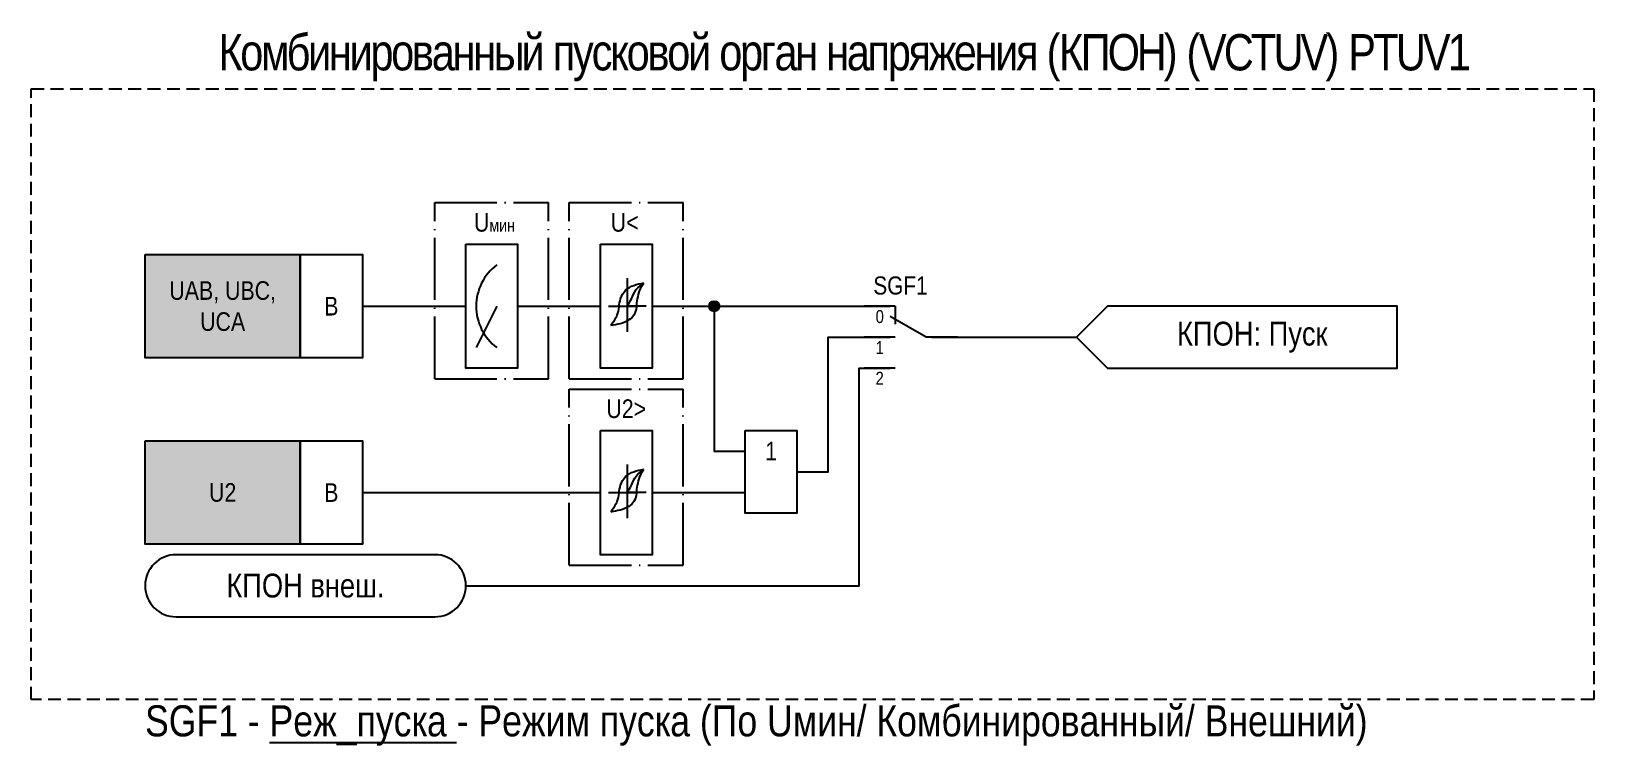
# Model space of a CAD drawing. Header units: millimetres. Extents: x -60 to 2976, y -423 to 657.
# Drawn here: x 1291 to 1442, y 544.5 to 613.6 of the extents above; entities that cross this region are included whole.
import ezdxf
from ezdxf.enums import TextEntityAlignment as Align

# ---------------------------------------------------------------- set-up
doc = ezdxf.new("R2010")
doc.units = ezdxf.units.MM
doc.linetypes.add('ACAD_ISO04W100', pattern=[30, 24, -3, 0, -3])
doc.linetypes.add('штриховая2', pattern=[0.375, 0.25, -0.125])
doc.layers.add('Основная', color=7, linetype='Continuous')
doc.styles.add('1.8_Gost_RD', font='ARIALN.TTF', dxfattribs={"height": 1.8})
doc.styles.add('2.5_Gost_RD', font='ARIALN.TTF', dxfattribs={"height": 2.5})
doc.styles.add('3.5_Gost_RD', font='ARIALN.TTF', dxfattribs={"height": 3.5})
doc.styles.add('Вывод', font='ARIALN.TTF', dxfattribs={"height": 2.5})
doc.styles.add('Компонент', font='ARIALN.TTF', dxfattribs={"height": 3.5})

msp = doc.modelspace()

# ---------------------------------------------------------------- texts
at = {"color": 30, "ltscale": 100, "attachment_point": 5, "style": '3.5_Gost_RD'}
for s, insert, char_height, width in [('{\\T0.9;Комбинированный пусковой орган напряжения (КПОН) (VCTUV) \\C6;PTUV1}', (1369.5, 611), 3.5, 145), ('\\pxql;SGF1 - {\\LРеж_пуска} - Режим пуска (По Uмин/ Комбинированный/ Внешний)', (1372, 546.5), 3, 140)]:
    msp.add_mtext(s, dxfattribs=dict(at, insert=insert, char_height=char_height, width=width))
at = {"color": 7, "ltscale": 100, "char_height": 1.8, "attachment_point": 1, "style": '1.8_Gost_RD'}
for s, insert, width in [('\\pxi1.5477;U{\\H0.66667x;мин}', (1331, 596), 11), ('U<', (1347, 596), 4), ('\\pxqc;U2>', (1343, 578), 11)]:
    msp.add_mtext(s, dxfattribs=dict(at, insert=insert, width=width))
at = {"ltscale": 100}
for s, insert, char_height, width, attachment_point, style in [('UAB, UBC, ^JUCA ', (1309.5, 587), 1.8, 15, 5, '1.8_Gost_RD'), ('В ', (1320, 587), 1.8, 6, 5, '1.8_Gost_RD'), ('\\pxsm0.7;КПОН: Пуск', (1409, 584), 2.3, 28, 5, '2.5_Gost_RD'), ('2', (1372.5907, 580.6607), 1.25, 2, 1, '3.5_Gost_RD'), ('1', (1362.5, 573), 1.8, 5, 5, '2.5_Gost_RD'), ('U2', (1309.5, 569), 1.8, 15, 5, '1.8_Gost_RD'), ('В ', (1320, 569), 1.8, 6, 5, '1.8_Gost_RD'), ('\\pxsm0.7;КПОН внеш.', (1317.5, 560), 2.3, 31.000006, 5, '2.5_Gost_RD')]:
    msp.add_mtext(s, dxfattribs=dict(at, insert=insert, char_height=char_height, width=width, attachment_point=attachment_point, style=style))

# ---------------------------------------------------------------- blocks, each defined once
blk = doc.blocks.new('*U45')
at = {"layer": 'Основная', "linetype": 'ACAD_ISO04W100', "ltscale": 0.25}
for p, q in [((0, 0), (11, 0)), ((0, -17), (0, 0)), ((11, -17), (11, 0)), ((0, -17), (11, -17))]:
    blk.add_line(p, q, dxfattribs=at)
at = {"layer": 'Основная', "style": 'Компонент'}
blk.add_attdef('ОУ', text='', height=3.5, dxfattribs=at).set_placement((11, 0), align=Align.MIDDLE_CENTER)
blk = doc.blocks.new('*U23')
at = {"layer": 'Основная', "linetype": 'ACAD_ISO04W100', "ltscale": 0.25}
for p, q in [((0, 0), (11, 0)), ((0, -17), (0, 0)), ((11, -17), (11, 0)), ((0, -17), (11, -17))]:
    blk.add_line(p, q, dxfattribs=at)
at = {"layer": 'Основная', "style": 'Компонент'}
blk.add_attdef('ОУ', text='', height=3.5, dxfattribs=at).set_placement((11, 0), align=Align.MIDDLE_CENTER)
blk = doc.blocks.new('*U32')
at = {"layer": 'Основная', "color": 0}
blk.add_line((0, 0), (7, 4), dxfattribs=at)
at = {"layer": 'Основная', "ltscale": 0.35}
blk.add_line((6, 6), (6, 2.5), dxfattribs=at)
blk = doc.blocks.new('*U34')
at = {"layer": 'Основная', "color": 0}
for p, q in [((-3, 6), (-9, 6)), ((-3, 0), (-9, 0)), ((9, 0), (3, 0))]:
    blk.add_line(p, q, dxfattribs=at)
at = {"layer": 'Основная', "ltscale": 0.25, "xscale": -1}
blk.add_blockref('*U32', (3, 0), dxfattribs=at)
at = {"layer": 'Основная'}
for tag, height, style, p in [('ОУ', 3.5, 'Компонент', (-2, 10)), ('В1', 2.5, 'Вывод', (-14, 6)), ('В2', 2.5, 'Вывод', (-6, 4)), ('В3', 2.5, 'Вывод', (-6, -2))]:
    blk.add_attdef(tag, text='', height=height, dxfattribs=dict(at, style=style)).set_placement(p, align=Align.MIDDLE_CENTER)
blk = doc.blocks.new('Точка')
at = {"ltscale": 100}
h = blk.add_hatch(color=256, dxfattribs=at)
h.dxf.hatch_style = 1
edge = h.paths.add_edge_path()
edge.add_arc((0, 0), 0.5, 0, 360)
blk.add_circle((0, 0), 0.5, dxfattribs=at)

# ---------------------------------------------------------------- hatches: boundary and pattern name
at = {"ltscale": 100, "true_color": 0xef8637}
h = msp.add_hatch(color=30, dxfattribs=at)
h.dxf.hatch_style = 1
h.paths.add_polyline_path([(1302, 592), (1317, 592), (1317, 582), (1302, 582)])
h = msp.add_hatch(color=30, dxfattribs=at)
h.dxf.hatch_style = 1
h.paths.add_polyline_path([(1302, 574), (1317, 574), (1317, 564), (1302, 564)])

# ---------------------------------------------------------------- linework, layer by layer
for p, q in [((1348.6, 589.72), (1348.6, 584.52)), ((1348.6, 571.72), (1348.6, 566.52))]:
    msp.add_line(p, q)
at = {"color": 7, "ltscale": 100}
for p, q in [((1336, 587), (1334, 583)), ((1346.7865, 587.0009), (1348.6014, 587.0009)), ((1347.8108, 587), (1349.491, 587)), ((1350.4163, 587.0028), (1348.6014, 587.0009)), ((1346.7865, 569.0009), (1348.6014, 569.0009)), ((1347.8108, 569), (1349.491, 569)), ((1350.4163, 569.0028), (1348.6014, 569.0009))]:
    msp.add_line(p, q, dxfattribs=at)
at = {"ltscale": 100}
msp.add_line((1374.5, 581), (1371.5, 581), dxfattribs=at)
at = {"linetype": 'штриховая2', "ltscale": 5}
msp.add_lwpolyline([(1291, 608), (1442, 608), (1442, 549), (1291, 549)], close=True, dxfattribs=at)
at = {"ltscale": 100}
for points in [[(1302, 592), (1317, 592), (1317, 582), (1302, 582)], [(1317, 592), (1323, 592), (1323, 582), (1317, 582)], [(1333, 593), (1338, 593), (1338, 581), (1333, 581)], [(1346, 593), (1351, 593), (1351, 581), (1346, 581)], [(1395, 587), (1392, 584), (1395, 581), (1423, 581), (1423, 587)], [(1302, 574), (1317, 574), (1317, 564), (1302, 564)], [(1317, 574), (1323, 574), (1323, 564), (1317, 564)], [(1346, 575), (1351, 575), (1351, 563), (1346, 563)], [(1360, 575), (1365, 575), (1365, 567), (1360, 567)]]:
    msp.add_lwpolyline(points, close=True, dxfattribs=at)
for points in [[(1323, 587), (1333, 587)], [(1338, 587), (1346, 587)], [(1351, 587), (1357, 587), (1357, 573), (1360, 573)], [(1351, 587), (1374, 587)], [(1365, 571), (1368, 571), (1368, 584), (1374, 584)], [(1378, 584), (1392, 584)], [(1333, 560), (1371, 560), (1371, 581), (1374, 581)], [(1323, 569), (1346, 569)], [(1351, 569), (1360, 569)]]:
    msp.add_lwpolyline(points, dxfattribs=at)
msp.add_lwpolyline([(1305, 557), (1330, 557, 1), (1330, 563), (1305, 563, 1)], format="xyb", close=True, dxfattribs=at)
at = {"color": 7, "ltscale": 100}
msp.add_arc((1339, 587), 5, 126.869898, 233.130102, dxfattribs=at)
for points in [[(1347.8, 586.92), (1347.9527, 587.7081), (1348.4415, 588.5439), (1350.2, 589.257)], [(1348.6014, 587.0009), (1349, 587.72), (1349.4669, 588.5973), (1350.2, 589.257)], [(1349.4795, 586.92), (1349.6, 587.7081), (1349.8118, 588.5439), (1350.2, 589.257)], [(1347.8, 586.92), (1347.6, 586.1319), (1347, 585.12)], [(1349.4795, 586.92), (1349.2473, 586.1319), (1348.7586, 585.6696), (1347, 585.12)], [(1347.8, 568.92), (1347.9527, 569.7081), (1348.4415, 570.5439), (1350.2, 571.257)], [(1348.6014, 569.0009), (1349, 569.72), (1349.4669, 570.5973), (1350.2, 571.257)], [(1349.4795, 568.92), (1349.6, 569.7081), (1349.8118, 570.5439), (1350.2, 571.257)], [(1347.8, 568.92), (1347.6, 568.1319), (1347, 567.12)], [(1349.4795, 568.92), (1349.2473, 568.1319), (1348.7586, 567.6696), (1347, 567.12)]]:
    msp.add_spline(points, degree=3)

# ---------------------------------------------------------------- block references
at = {"color": 3, "ltscale": 100}
msp.add_blockref('Точка', (1357, 587), dxfattribs=at)
at = {"layer": 'Основная', "ltscale": 0.25}
for name, p in [('*U23', (1330, 597)), ('*U45', (1343, 597)), ('*U23', (1343, 579))]:
    msp.add_blockref(name, p, dxfattribs=at)
ref = msp.add_blockref('*U34', (1376, 584), dxfattribs=dict(at, xscale=0.5, yscale=0.5, zscale=0.5))
ref.add_attrib('ОУ', 'SGF1', dxfattribs={"height": 1.75, "style": 'Компонент'}).set_placement((1375, 589), align=Align.MIDDLE_CENTER)
ref.add_attrib('В2', '0', dxfattribs={"height": 1.25, "style": 'Вывод'}).set_placement((1373, 586), align=Align.MIDDLE_CENTER)
ref.add_attrib('В3', '1', dxfattribs={"height": 1.25, "style": 'Вывод'}).set_placement((1373, 583), align=Align.MIDDLE_CENTER)

msp.set_redraw_order([(e.dxf.handle, doc.entitydb.next_handle()) for e in msp.query("TEXT MTEXT ATTDEF DIMENSION ARC_DIMENSION")])  # texts and dimensions are drawn at this point

doc.saveas('drawing.dxf')
